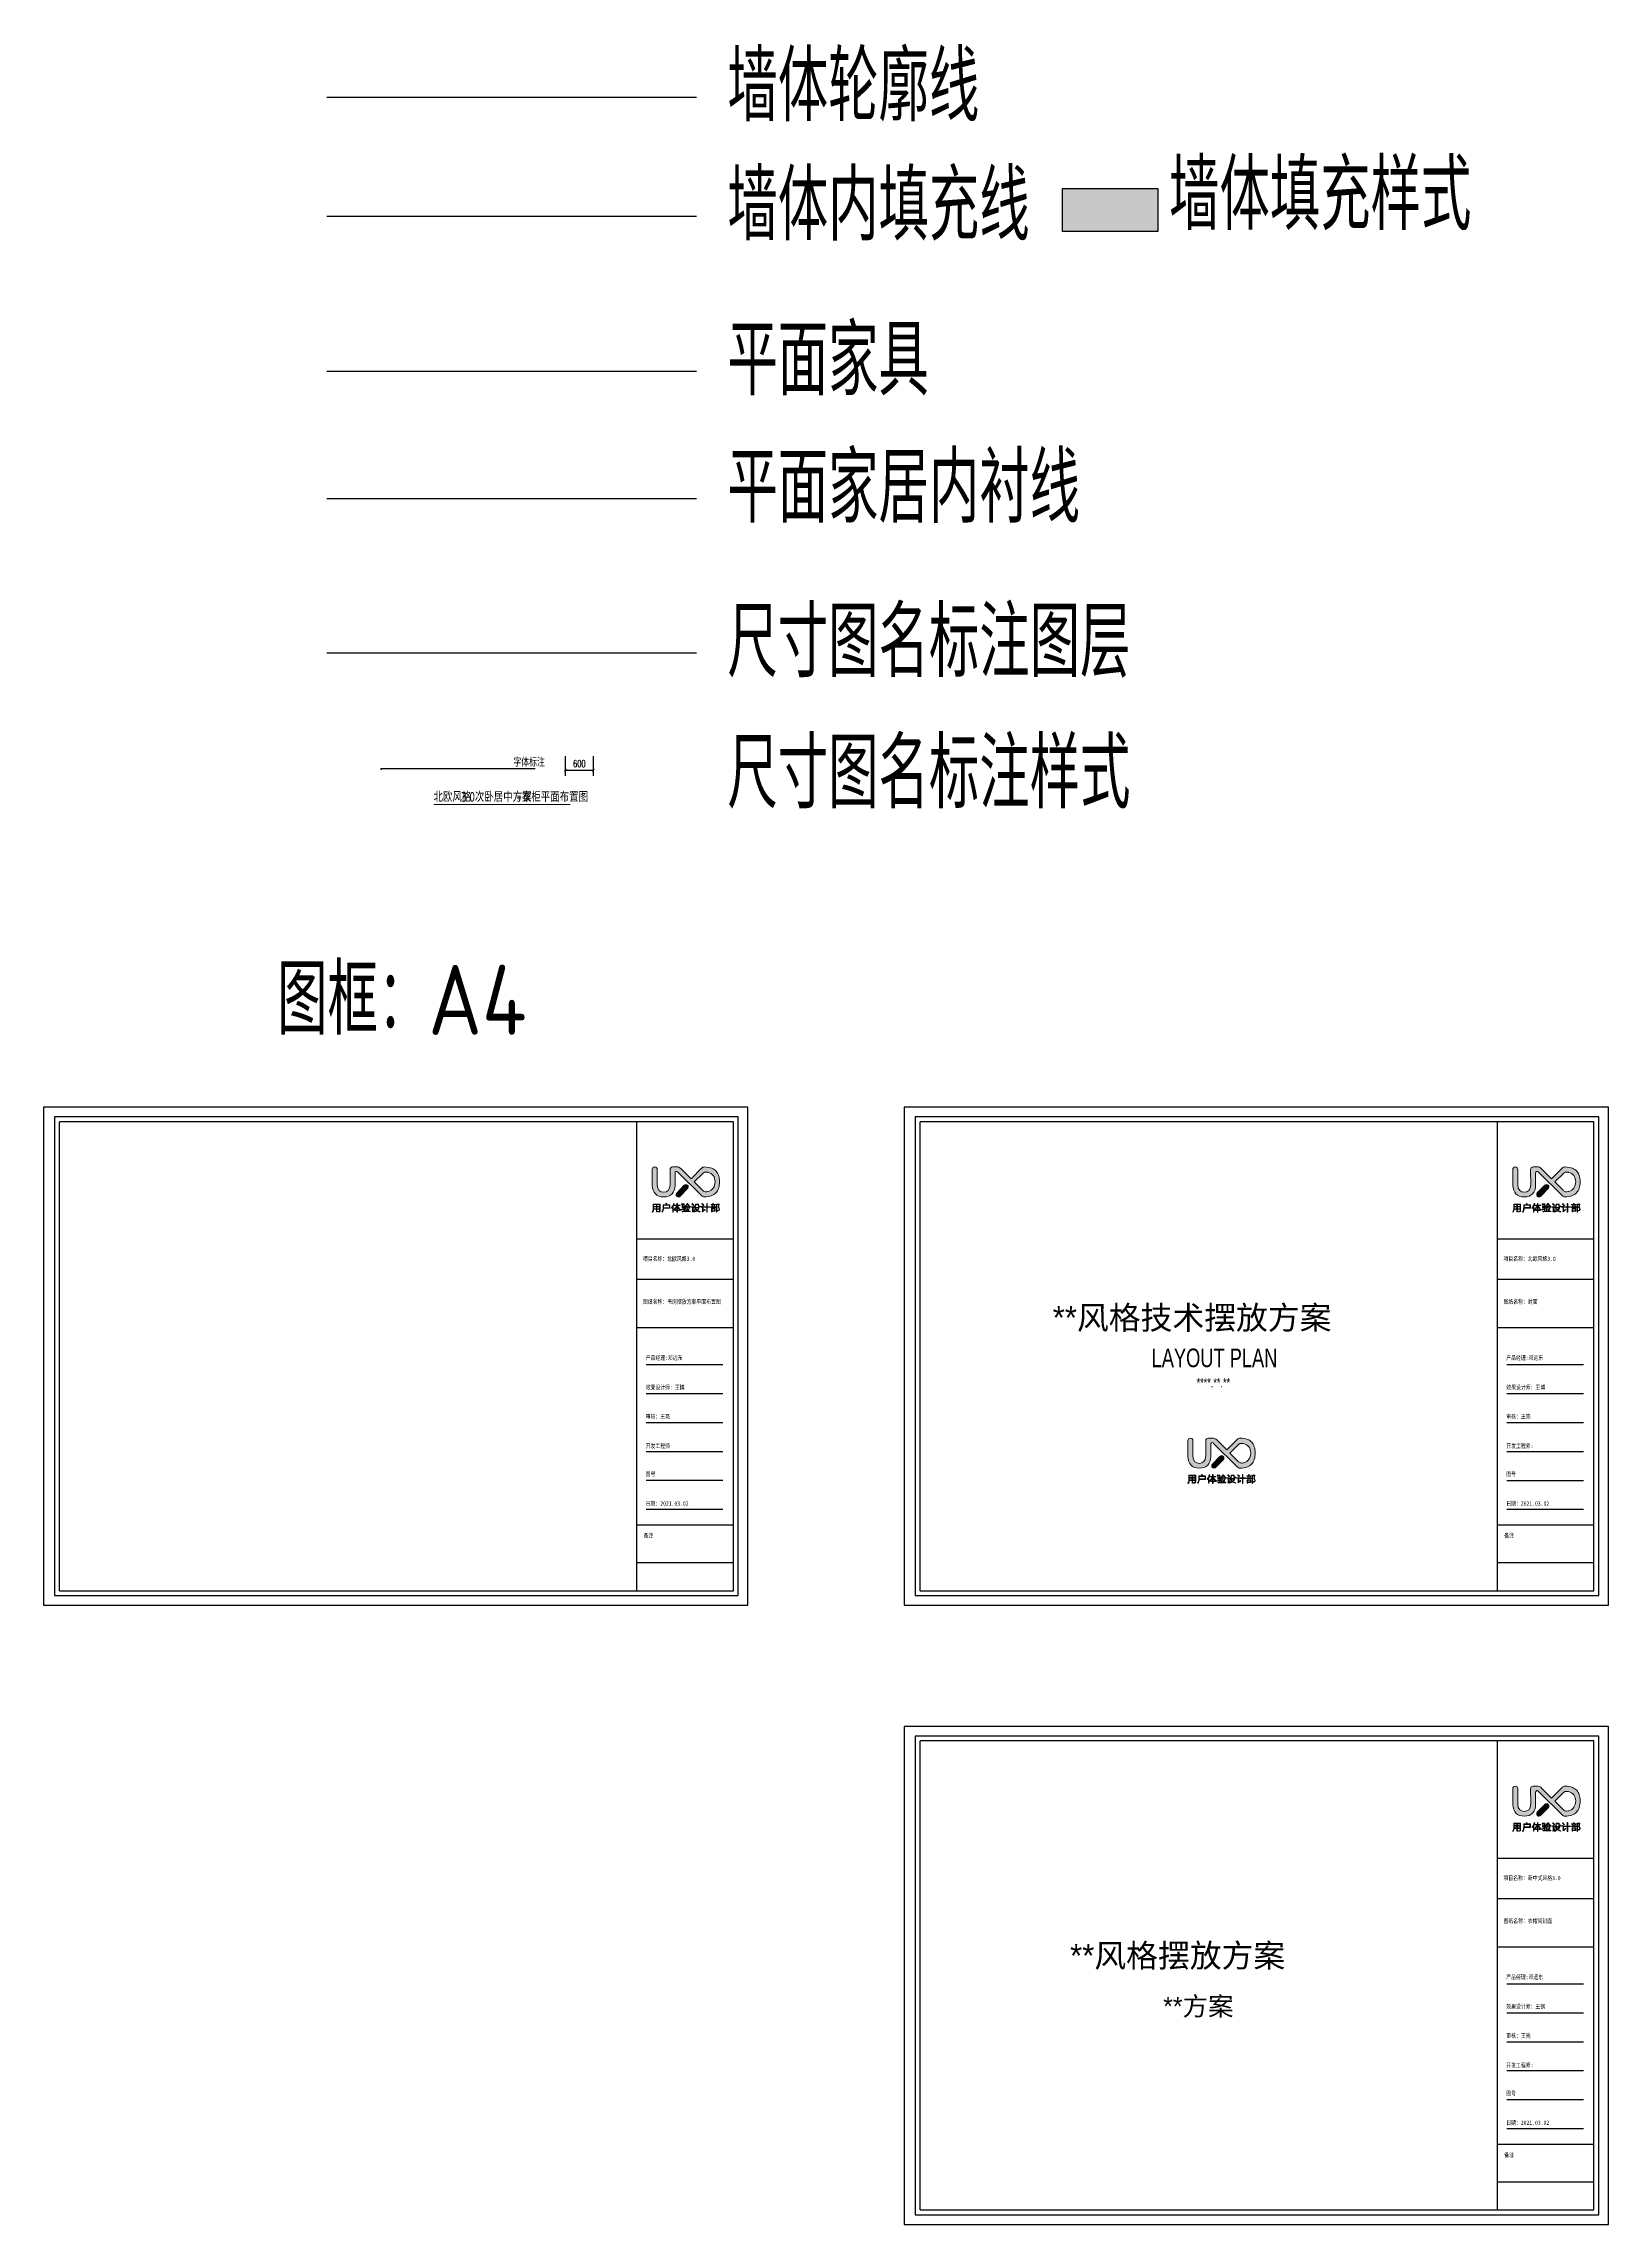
# Model space of a CAD drawing. Extents: x 23971 to 232415, y -48119 to 67869.
# Drawn here: x 23971 to 57519, y 4134 to 50886 of the extents above; entities that cross this region are included whole.
import ezdxf

# ---------------------------------------------------------------- set-up
doc = ezdxf.new("R2010")
doc.units = 0
doc.header["$LTSCALE"] = 1000
doc.header["$MEASUREMENT"] = 0
for name, color, linetype in [('_U+56FE_U+5C42 1', 7, 'Continuous'), ('DIM_SYMB', 3, 'Continuous'), ('PM-家具', 146, 'Continuous'), ('PUB_DIM', 3, 'Continuous'), ('PUB_TEXT', 7, 'Continuous'), ('T-001图框', 4, 'Continuous'), ('WALL', 9, 'Continuous')]:
    doc.layers.add(name, color=color, linetype=linetype)
doc.styles.add('_TCH_DIM', font='SIMPLEX', dxfattribs={"bigfont": 'GBCBIG'})
doc.styles.add('_TCH_DIM_T3', font='SIMPLEX', dxfattribs={"width": 0.705882, "bigfont": 'GBCBIG'})
doc.styles.get("Standard").update_dxf_attribs({"font": 'gbenor.shx', "bigfont": 'gbcbig.shx'})
doc.styles.add('WJ', font='', dxfattribs={"width": 0.8, "height": 135})
doc.styles.add('ZZ', font='')
doc.styles.get('WJ').set_extended_font_data('FangSong_GB2312')
doc.styles.get('ZZ').set_extended_font_data('SimHei')
doc.dimstyles.new('_TCH_ARCH&&50', dxfattribs={"dimtxt": 148.75, "dimasz": 50, "dimexe": 125, "dimexo": 150, "dimgap": 63.125, "dimtad": 1, "dimdec": 0, "dimzin": 0, "dimdsep": 46, "dimtxsty": '_TCH_DIM_T3', "dimblk": 'ARCHTICK', "dimcen": 0.09, "dimclrt": 7, "dimazin": 2, "dimtfac": 1, "dimtdec": 0, "dimtix": 1, "dimtmove": 2, "dimatfit": 3, "dimfxl": 100, "dimtolj": 1, "dimtzin": 0, "dimarcsym": 0})

# ---------------------------------------------------------------- blocks, each defined once
blk = doc.blocks.new('block 2')
at = {"layer": '_U+56FE_U+5C42 1'}
h = blk.add_hatch(color=251, dxfattribs=at)
h.dxf.hatch_style = 2
edge = h.paths.add_edge_path()
edge.add_spline(control_points=[(131.7, -136.8), (131.2, -135.4), (130.5, -134.1), (129.6, -133.1), (128.6, -132.1), (127.5, -131.4), (126.1, -130.8), (124.7, -130.3), (122.2, -129.8), (120.2, -129.8), (120.2, -129.8), (120.2, -129.8), (120.2, -129.8), (120.2, -129.8), (120.2, -129.8), (120.2, -129.8), (120.2, -129.8), (120.1, -129.8), (120.1, -129.8), (120.1, -129.8), (120.1, -129.8), (120.1, -129.8), (119.3, -129.8), (118.5, -130.2), (117.9, -130.7), (117.9, -130.7), (117.9, -130.7), (117.9, -130.7), (117.9, -130.7), (117.8, -130.8), (117.8, -130.8), (117.8, -130.8), (117.8, -130.8), (117.8, -130.8), (117.8, -130.8), (109.2, -139.4), (109.2, -139.4), (109.2, -139.4), (100.8, -131), (100.8, -131), (100.8, -130.9), (100.7, -130.9), (100.7, -130.9), (100.6, -130.8), (100.6, -130.7), (100.5, -130.7), (99.8, -130), (98.9, -129.9), (98.4, -129.8), (98.4, -129.8), (98.3, -129.8), (98.3, -129.8), (98.3, -129.8), (98.3, -129.8), (98.3, -129.8), (98.3, -129.8), (98.3, -129.8), (98.3, -129.8), (98.2, -129.8), (98.2, -129.8), (98.2, -129.8), (98.2, -129.8), (98.2, -129.8), (98.2, -129.8), (98.2, -129.8), (94.2, -129.8), (94.2, -129.8), (94.2, -129.8), (94.2, -129.8), (94.2, -129.8), (94.2, -129.8), (94.2, -129.8), (94.2, -129.8), (93, -129.8), (92.1, -130.7), (92.1, -131.9), (92.1, -131.9), (92.1, -131.9), (92.1, -131.9), (92.1, -132), (92.1, -132), (92.1, -132.1), (92.1, -132.1), (92.2, -144.2), (92.2, -144.2), (92.1, -148.7), (90.1, -150.2), (87, -150.3), (84, -150.2), (81.7, -148.8), (81.7, -144.2), (81.7, -144.2), (81.7, -143.7), (81.7, -143.7), (81.7, -143.7), (81.7, -131.9), (81.7, -131.9), (81.7, -131.9), (81.7, -131.8), (81.7, -131.8), (81.7, -130.7), (80.8, -129.8), (79.7, -129.8), (78.5, -129.8), (77.6, -130.7), (77.6, -131.8), (77.6, -131.8), (77.6, -131.9), (77.6, -131.9), (77.6, -131.9), (77.6, -131.9), (77.6, -131.9), (77.6, -131.9), (77.6, -131.9), (77.6, -131.9), (77.6, -131.9), (77.6, -131.9), (77.6, -131.9), (77.6, -131.9), (77.7, -143.7), (77.7, -143.7), (77.7, -143.7), (77.7, -143.7), (77.7, -143.7), (77.7, -143.7), (77.7, -144.2), (77.7, -144.2), (77.7, -144.4), (77.7, -144.5), (77.7, -144.6), (77.7, -144.6), (77.7, -144.8), (77.7, -144.8), (77.7, -144.8), (77.7, -144.8), (77.7, -144.8), (77.9, -150.7), (81.1, -154.2), (86.9, -154.2), (92.9, -154.2), (96, -150.7), (96.2, -144.8), (96.2, -144.8), (96.2, -144.8), (96.2, -144.8), (96.2, -144.8), (96.2, -144.1), (96.2, -144.1), (96.2, -144.1), (96.2, -143.7), (96.2, -143.7), (96.2, -143.7), (96.2, -134.7), (96.2, -134.7), (96.2, -134.7), (96.2, -134.7), (96.2, -134.7), (96.2, -134.7), (96.2, -134.7), (96.2, -134.7), (96.2, -134.2), (96.5, -133.8), (96.9, -133.5), (96.9, -133.5), (96.9, -133.5), (97, -133.5), (97, -133.5), (97, -133.5), (97, -133.5), (97.1, -133.4), (97.3, -133.4), (97.5, -133.4), (98.1, -133.4), (98.6, -134), (98.6, -134), (98.6, -134), (117.7, -153.1), (117.7, -153.1), (117.7, -153.1), (117.7, -153.1), (117.8, -153.1), (118.3, -153.7), (119.1, -154.1), (120, -154.2), (120, -154.2), (120, -154.2), (120, -154.2), (122, -154.2), (124.3, -153.8), (125.7, -153.3), (127.2, -152.8), (128.4, -151.9), (129.4, -150.9), (130.4, -149.9), (131.2, -148.6), (131.7, -147.1), (132.2, -145.5), (132.4, -143.7), (132.4, -141.6), (132.4, -139.8), (132.2, -138.2), (131.7, -136.8)], knot_values=[0, 0, 0, 0, 1, 1, 1, 2, 2, 2, 3, 3, 3, 4, 4, 4, 5, 5, 5, 6, 6, 6, 7, 7, 7, 8, 8, 8, 9, 9, 9, 10, 10, 10, 11, 11, 11, 12, 12, 12, 13, 13, 13, 14, 14, 14, 15, 15, 15, 16, 16, 16, 17, 17, 17, 18, 18, 18, 19, 19, 19, 20, 20, 20, 21, 21, 21, 22, 22, 22, 23, 23, 23, 24, 24, 24, 25, 25, 25, 26, 26, 26, 27, 27, 27, 28, 28, 28, 29, 29, 29, 30, 30, 30, 31, 31, 31, 32, 32, 32, 33, 33, 33, 34, 34, 34, 35, 35, 35, 36, 36, 36, 37, 37, 37, 38, 38, 38, 39, 39, 39, 40, 40, 40, 41, 41, 41, 42, 42, 42, 43, 43, 43, 44, 44, 44, 45, 45, 45, 46, 46, 46, 47, 47, 47, 48, 48, 48, 49, 49, 49, 50, 50, 50, 51, 51, 51, 52, 52, 52, 53, 53, 53, 54, 54, 54, 55, 55, 55, 56, 56, 56, 57, 57, 57, 58, 58, 58, 59, 59, 59, 60, 60, 60, 61, 61, 61, 62, 62, 62, 63, 63, 63, 64, 64, 64, 65, 65, 65, 66, 66, 66, 67, 67, 67, 67], degree=3, periodic=0)
edge = h.paths.add_edge_path()
edge.add_spline(control_points=[(123.2, -149.8), (122.9, -149.8), (122.4, -149.9), (121.7, -150), (121.7, -150), (121.7, -150), (121.7, -150), (121.6, -150), (121.6, -150), (121.6, -150), (121.6, -150), (121.6, -150), (121.6, -150), (121.5, -150), (121.4, -150), (121.3, -150), (120.4, -150), (119.6, -149.7), (119, -149.1), (119, -149.1), (119, -149.1), (119, -149.1), (119, -149.1), (118.3, -148.4), (118, -148.1), (118, -148.1), (118, -148.1), (118, -148.1), (118, -148.1), (111.9, -142), (111.9, -142), (111.9, -142), (118.9, -135), (118.9, -135), (118.9, -135), (118.9, -135), (118.9, -135), (118.9, -134.9), (119, -134.9), (119, -134.8), (119.1, -134.8), (119.2, -134.7), (119.2, -134.7), (119.3, -134.7), (119.3, -134.6), (119.3, -134.6), (119.4, -134.6), (119.4, -134.5), (119.5, -134.5), (119.5, -134.5), (119.5, -134.5), (119.6, -134.5), (119.6, -134.4), (119.7, -134.4), (119.8, -134.3), (119.8, -134.3), (119.8, -134.3), (119.9, -134.3), (119.9, -134.3), (120, -134.2), (120, -134.2), (120.1, -134.2), (120.1, -134.2), (120.2, -134.2), (120.2, -134.1), (120.3, -134.1), (120.3, -134.1), (120.4, -134.1), (120.4, -134.1), (120.5, -134.1), (120.6, -134.1), (120.6, -134), (120.7, -134), (120.7, -134), (120.8, -134), (120.9, -134), (120.9, -134), (120.9, -134), (121, -134), (121.1, -134), (121.2, -134), (121.3, -134), (121.4, -134), (121.4, -134), (121.5, -134), (121.6, -134), (121.8, -134), (121.9, -134), (121.9, -134), (121.9, -134), (122, -134), (122, -134), (122.1, -134), (122.2, -134), (122.3, -134.1), (122.4, -134.1), (122.5, -134.1), (122.6, -134.1), (122.6, -134.1), (122.6, -134.1), (122.7, -134.1), (122.8, -134.1), (122.9, -134.2), (126.6, -135), (128.8, -137.8), (128.8, -141.9), (128.8, -145.8), (126.7, -148.8), (123.2, -149.8)], knot_values=[0, 0, 0, 0, 1, 1, 1, 2, 2, 2, 3, 3, 3, 4, 4, 4, 5, 5, 5, 6, 6, 6, 7, 7, 7, 8, 8, 8, 9, 9, 9, 10, 10, 10, 11, 11, 11, 12, 12, 12, 13, 13, 13, 14, 14, 14, 15, 15, 15, 16, 16, 16, 17, 17, 17, 18, 18, 18, 19, 19, 19, 20, 20, 20, 21, 21, 21, 22, 22, 22, 23, 23, 23, 24, 24, 24, 25, 25, 25, 26, 26, 26, 27, 27, 27, 28, 28, 28, 29, 29, 29, 30, 30, 30, 31, 31, 31, 32, 32, 32, 33, 33, 33, 34, 34, 34, 35, 35, 35, 36, 36, 36, 36], degree=3, periodic=0)
h = blk.add_hatch(color=251, dxfattribs=at)
h.dxf.hatch_style = 2
edge = h.paths.add_edge_path()
edge.add_spline(control_points=[(118.2, -136), (118.2, -136), (118.2, -136), (118.2, -136), (118.2, -136), (118.2, -136), (118.2, -136), (118.2, -136), (118.2, -136), (118.2, -136)], knot_values=[0, 0, 0, 0, 1, 1, 1, 2, 2, 2, 3, 3, 3, 3], degree=3, periodic=0)
h = blk.add_hatch(color=251, dxfattribs=at)
h.dxf.hatch_style = 2
edge = h.paths.add_edge_path()
edge.add_spline(control_points=[(118.2, -148), (118.2, -148), (118.2, -148), (118.2, -148), (118.2, -148), (118.2, -148), (118.2, -148), (118.2, -148), (118.2, -148), (118.2, -148)], knot_values=[0, 0, 0, 0, 1, 1, 1, 2, 2, 2, 3, 3, 3, 3], degree=3, periodic=0)
at = {"layer": '_U+56FE_U+5C42 1', "lineweight": 0}
for points, knots in [([(131.7, -136.8), (131.2, -135.4), (130.5, -134.1), (129.6, -133.1), (128.6, -132.1), (127.5, -131.4), (126.1, -130.8), (124.7, -130.3), (122.2, -129.8), (120.2, -129.8), (120.2, -129.8), (120.2, -129.8), (120.2, -129.8), (120.2, -129.8), (120.2, -129.8), (120.2, -129.8), (120.2, -129.8), (120.1, -129.8), (120.1, -129.8), (120.1, -129.8), (120.1, -129.8), (120.1, -129.8), (119.3, -129.8), (118.5, -130.2), (117.9, -130.7), (117.9, -130.7), (117.9, -130.7), (117.9, -130.7), (117.9, -130.7), (117.8, -130.8), (117.8, -130.8), (117.8, -130.8), (117.8, -130.8), (117.8, -130.8), (117.8, -130.8), (109.2, -139.4), (109.2, -139.4), (109.2, -139.4), (100.8, -131), (100.8, -131), (100.8, -130.9), (100.7, -130.9), (100.7, -130.9), (100.6, -130.8), (100.6, -130.7), (100.5, -130.7), (99.8, -130), (98.9, -129.9), (98.4, -129.8), (98.4, -129.8), (98.3, -129.8), (98.3, -129.8), (98.3, -129.8), (98.3, -129.8), (98.3, -129.8), (98.3, -129.8), (98.3, -129.8), (98.3, -129.8), (98.2, -129.8), (98.2, -129.8), (98.2, -129.8), (98.2, -129.8), (98.2, -129.8), (98.2, -129.8), (98.2, -129.8), (94.2, -129.8), (94.2, -129.8), (94.2, -129.8), (94.2, -129.8), (94.2, -129.8), (94.2, -129.8), (94.2, -129.8), (94.2, -129.8), (93, -129.8), (92.1, -130.7), (92.1, -131.9), (92.1, -131.9), (92.1, -131.9), (92.1, -131.9), (92.1, -132), (92.1, -132), (92.1, -132.1), (92.1, -132.1), (92.2, -144.2), (92.2, -144.2), (92.1, -148.7), (90.1, -150.2), (87, -150.3), (84, -150.2), (81.7, -148.8), (81.7, -144.2), (81.7, -144.2), (81.7, -143.7), (81.7, -143.7), (81.7, -143.7), (81.7, -131.9), (81.7, -131.9), (81.7, -131.9), (81.7, -131.8), (81.7, -131.8), (81.7, -130.7), (80.8, -129.8), (79.7, -129.8), (78.5, -129.8), (77.6, -130.7), (77.6, -131.8), (77.6, -131.8), (77.6, -131.9), (77.6, -131.9), (77.6, -131.9), (77.6, -131.9), (77.6, -131.9), (77.6, -131.9), (77.6, -131.9), (77.6, -131.9), (77.6, -131.9), (77.6, -131.9), (77.6, -131.9), (77.6, -131.9), (77.7, -143.7), (77.7, -143.7), (77.7, -143.7), (77.7, -143.7), (77.7, -143.7), (77.7, -143.7), (77.7, -144.2), (77.7, -144.2), (77.7, -144.4), (77.7, -144.5), (77.7, -144.6), (77.7, -144.6), (77.7, -144.8), (77.7, -144.8), (77.7, -144.8), (77.7, -144.8), (77.7, -144.8), (77.9, -150.7), (81.1, -154.2), (86.9, -154.2), (92.9, -154.2), (96, -150.7), (96.2, -144.8), (96.2, -144.8), (96.2, -144.8), (96.2, -144.8), (96.2, -144.8), (96.2, -144.1), (96.2, -144.1), (96.2, -144.1), (96.2, -143.7), (96.2, -143.7), (96.2, -143.7), (96.2, -134.7), (96.2, -134.7), (96.2, -134.7), (96.2, -134.7), (96.2, -134.7), (96.2, -134.7), (96.2, -134.7), (96.2, -134.7), (96.2, -134.2), (96.5, -133.8), (96.9, -133.5), (96.9, -133.5), (96.9, -133.5), (97, -133.5), (97, -133.5), (97, -133.5), (97, -133.5), (97.1, -133.4), (97.3, -133.4), (97.5, -133.4), (98.1, -133.4), (98.6, -134), (98.6, -134), (98.6, -134), (117.7, -153.1), (117.7, -153.1), (117.7, -153.1), (117.7, -153.1), (117.8, -153.1), (118.3, -153.7), (119.1, -154.1), (120, -154.2), (120, -154.2), (120, -154.2), (120, -154.2), (122, -154.2), (124.3, -153.8), (125.7, -153.3), (127.2, -152.8), (128.4, -151.9), (129.4, -150.9), (130.4, -149.9), (131.2, -148.6), (131.7, -147.1), (132.2, -145.5), (132.4, -143.7), (132.4, -141.6), (132.4, -139.8), (132.2, -138.2), (131.7, -136.8)], [0, 0, 0, 0, 1, 1, 1, 2, 2, 2, 3, 3, 3, 4, 4, 4, 5, 5, 5, 6, 6, 6, 7, 7, 7, 8, 8, 8, 9, 9, 9, 10, 10, 10, 11, 11, 11, 12, 12, 12, 13, 13, 13, 14, 14, 14, 15, 15, 15, 16, 16, 16, 17, 17, 17, 18, 18, 18, 19, 19, 19, 20, 20, 20, 21, 21, 21, 22, 22, 22, 23, 23, 23, 24, 24, 24, 25, 25, 25, 26, 26, 26, 27, 27, 27, 28, 28, 28, 29, 29, 29, 30, 30, 30, 31, 31, 31, 32, 32, 32, 33, 33, 33, 34, 34, 34, 35, 35, 35, 36, 36, 36, 37, 37, 37, 38, 38, 38, 39, 39, 39, 40, 40, 40, 41, 41, 41, 42, 42, 42, 43, 43, 43, 44, 44, 44, 45, 45, 45, 46, 46, 46, 47, 47, 47, 48, 48, 48, 49, 49, 49, 50, 50, 50, 51, 51, 51, 52, 52, 52, 53, 53, 53, 54, 54, 54, 55, 55, 55, 56, 56, 56, 57, 57, 57, 58, 58, 58, 59, 59, 59, 60, 60, 60, 61, 61, 61, 62, 62, 62, 63, 63, 63, 64, 64, 64, 65, 65, 65, 66, 66, 66, 67, 67, 67, 67]), ([(123.2, -149.8), (122.9, -149.8), (122.4, -149.9), (121.7, -150), (121.7, -150), (121.7, -150), (121.7, -150), (121.6, -150), (121.6, -150), (121.6, -150), (121.6, -150), (121.6, -150), (121.6, -150), (121.5, -150), (121.4, -150), (121.3, -150), (120.4, -150), (119.6, -149.7), (119, -149.1), (119, -149.1), (119, -149.1), (119, -149.1), (119, -149.1), (118.3, -148.4), (118, -148.1), (118, -148.1), (118, -148.1), (118, -148.1), (118, -148.1), (111.9, -142), (111.9, -142), (111.9, -142), (118.9, -135), (118.9, -135), (118.9, -135), (118.9, -135), (118.9, -135), (118.9, -134.9), (119, -134.9), (119, -134.8), (119.1, -134.8), (119.2, -134.7), (119.2, -134.7), (119.3, -134.7), (119.3, -134.6), (119.3, -134.6), (119.4, -134.6), (119.4, -134.5), (119.5, -134.5), (119.5, -134.5), (119.5, -134.5), (119.6, -134.5), (119.6, -134.4), (119.7, -134.4), (119.8, -134.3), (119.8, -134.3), (119.8, -134.3), (119.9, -134.3), (119.9, -134.3), (120, -134.2), (120, -134.2), (120.1, -134.2), (120.1, -134.2), (120.2, -134.2), (120.2, -134.1), (120.3, -134.1), (120.3, -134.1), (120.4, -134.1), (120.4, -134.1), (120.5, -134.1), (120.6, -134.1), (120.6, -134), (120.7, -134), (120.7, -134), (120.8, -134), (120.9, -134), (120.9, -134), (120.9, -134), (121, -134), (121.1, -134), (121.2, -134), (121.3, -134), (121.4, -134), (121.4, -134), (121.5, -134), (121.6, -134), (121.8, -134), (121.9, -134), (121.9, -134), (121.9, -134), (122, -134), (122, -134), (122.1, -134), (122.2, -134), (122.3, -134.1), (122.4, -134.1), (122.5, -134.1), (122.6, -134.1), (122.6, -134.1), (122.6, -134.1), (122.7, -134.1), (122.8, -134.1), (122.9, -134.2), (126.6, -135), (128.8, -137.8), (128.8, -141.9), (128.8, -145.8), (126.7, -148.8), (123.2, -149.8)], [0, 0, 0, 0, 1, 1, 1, 2, 2, 2, 3, 3, 3, 4, 4, 4, 5, 5, 5, 6, 6, 6, 7, 7, 7, 8, 8, 8, 9, 9, 9, 10, 10, 10, 11, 11, 11, 12, 12, 12, 13, 13, 13, 14, 14, 14, 15, 15, 15, 16, 16, 16, 17, 17, 17, 18, 18, 18, 19, 19, 19, 20, 20, 20, 21, 21, 21, 22, 22, 22, 23, 23, 23, 24, 24, 24, 25, 25, 25, 26, 26, 26, 27, 27, 27, 28, 28, 28, 29, 29, 29, 30, 30, 30, 31, 31, 31, 32, 32, 32, 33, 33, 33, 34, 34, 34, 35, 35, 35, 36, 36, 36, 36]), ([(118.2, -136), (118.2, -136), (118.2, -136), (118.2, -136), (118.2, -136), (118.2, -136), (118.2, -136), (118.2, -136), (118.2, -136), (118.2, -136)], [0, 0, 0, 0, 1, 1, 1, 2, 2, 2, 3, 3, 3, 3]), ([(118.2, -148), (118.2, -148), (118.2, -148), (118.2, -148), (118.2, -148), (118.2, -148), (118.2, -148), (118.2, -148), (118.2, -148), (118.2, -148)], [0, 0, 0, 0, 1, 1, 1, 2, 2, 2, 3, 3, 3, 3])]:
    blk.add_open_spline(points, degree=3, knots=knots, dxfattribs=at)
blk = doc.blocks.new('block 3')
at = {"layer": '_U+56FE_U+5C42 1'}
h = blk.add_hatch(color=251, dxfattribs=at)
h.dxf.hatch_style = 2
edge = h.paths.add_edge_path()
edge.add_spline(control_points=[(89.7, -160.5), (89.7, -160.5), (92, -160.5), (92, -160.5), (92, -160.5), (92, -163.3), (92, -163.3), (92, -163.3), (86.9, -163.3), (86.9, -163.3), (86.8, -164.8), (86.6, -165.5), (85.9, -166.6), (85.9, -166.6), (85.5, -166.4), (85.5, -166.4), (86.3, -165.2), (86.5, -164.5), (86.5, -162.5), (86.5, -162.5), (86.5, -160.5), (86.5, -160.5), (86.5, -160.5), (89.3, -160.5), (89.3, -160.5), (89.3, -160.5), (88.7, -159.4), (88.7, -159.4), (88.7, -159.4), (89.1, -159.3), (89.1, -159.3), (89.1, -159.3), (89.7, -160.5), (89.7, -160.5)], knot_values=[0, 0, 0, 0, 1, 1, 1, 2, 2, 2, 3, 3, 3, 4, 4, 4, 5, 5, 5, 6, 6, 6, 7, 7, 7, 8, 8, 8, 9, 9, 9, 10, 10, 10, 11, 11, 11, 11], degree=3, periodic=0)
edge = h.paths.add_edge_path()
edge.add_spline(control_points=[(86.9, -162.9), (86.9, -162.9), (91.6, -162.9), (91.6, -162.9), (91.6, -162.9), (91.6, -160.9), (91.6, -160.9), (91.6, -160.9), (86.9, -160.9), (86.9, -160.9), (86.9, -160.9), (86.9, -162.4), (86.9, -162.4), (86.9, -162.6), (86.9, -162.8), (86.9, -162.9)], knot_values=[0, 0, 0, 0, 1, 1, 1, 2, 2, 2, 3, 3, 3, 4, 4, 4, 5, 5, 5, 5], degree=3, periodic=0)
h = blk.add_hatch(color=251, dxfattribs=at)
h.dxf.hatch_style = 2
edge = h.paths.add_edge_path()
edge.add_spline(control_points=[(94.5, -162.1), (94.2, -162.6), (93.9, -163.1), (93.5, -163.5), (93.5, -163.5), (93.4, -163.1), (93.4, -163.1), (94, -162.2), (94.7, -160.9), (95.1, -159.5), (95.1, -159.5), (95.5, -159.5), (95.5, -159.5), (95.3, -160.2), (95.1, -160.7), (94.8, -161.3), (94.8, -161.3), (94.8, -166.5), (94.8, -166.5), (94.8, -166.5), (94.5, -166.5), (94.5, -166.5), (94.5, -166.5), (94.5, -162.1), (94.5, -162.1)], knot_values=[0, 0, 0, 0, 1, 1, 1, 2, 2, 2, 3, 3, 3, 4, 4, 4, 5, 5, 5, 6, 6, 6, 7, 7, 7, 8, 8, 8, 8], degree=3, periodic=0)
edge = h.paths.add_edge_path()
edge.add_spline(control_points=[(97.7, -165.1), (97.7, -165.1), (96.2, -165.1), (96.2, -165.1), (96.2, -165.1), (96.2, -164.8), (96.2, -164.8), (96.2, -164.8), (97.7, -164.8), (97.7, -164.8), (97.7, -164.8), (97.7, -161.5), (97.7, -161.5), (97.2, -162.8), (96.4, -164), (95.3, -165.1), (95.3, -165.1), (95, -164.8), (95, -164.8), (96.2, -163.7), (96.9, -162.6), (97.5, -161.2), (97.5, -161.2), (95.5, -161.2), (95.5, -161.2), (95.5, -161.2), (95.5, -160.9), (95.5, -160.9), (95.5, -160.9), (97.7, -160.9), (97.7, -160.9), (97.7, -160.9), (97.7, -159.4), (97.7, -159.4), (97.7, -159.4), (98.1, -159.4), (98.1, -159.4), (98.1, -159.4), (98.1, -160.9), (98.1, -160.9), (98.1, -160.9), (100.5, -160.9), (100.5, -160.9), (100.5, -160.9), (100.5, -161.2), (100.5, -161.2), (100.5, -161.2), (98.3, -161.2), (98.3, -161.2), (98.8, -162.6), (99.7, -163.8), (100.8, -164.8), (100.8, -164.8), (100.5, -165.1), (100.5, -165.1), (99.4, -164.1), (98.6, -162.8), (98.1, -161.4), (98.1, -161.4), (98.1, -164.8), (98.1, -164.8), (98.1, -164.8), (99.5, -164.8), (99.5, -164.8), (99.5, -164.8), (99.5, -165.1), (99.5, -165.1), (99.5, -165.1), (98.1, -165.1), (98.1, -165.1), (98.1, -165.1), (98.1, -166.6), (98.1, -166.6), (98.1, -166.6), (97.7, -166.6), (97.7, -166.6), (97.7, -166.6), (97.7, -165.1), (97.7, -165.1)], knot_values=[0, 0, 0, 0, 1, 1, 1, 2, 2, 2, 3, 3, 3, 4, 4, 4, 5, 5, 5, 6, 6, 6, 7, 7, 7, 8, 8, 8, 9, 9, 9, 10, 10, 10, 11, 11, 11, 12, 12, 12, 13, 13, 13, 14, 14, 14, 15, 15, 15, 16, 16, 16, 17, 17, 17, 18, 18, 18, 19, 19, 19, 20, 20, 20, 21, 21, 21, 22, 22, 22, 23, 23, 23, 24, 24, 24, 25, 25, 25, 26, 26, 26, 26], degree=3, periodic=0)
h = blk.add_hatch(color=251, dxfattribs=at)
h.dxf.hatch_style = 2
edge = h.paths.add_edge_path()
edge.add_spline(control_points=[(101.3, -164.8), (101.3, -164.8), (101.3, -164.5), (101.3, -164.5), (101.6, -164.5), (103, -164.2), (103.2, -164.2), (103.2, -164.2), (103.2, -164.5), (103.2, -164.5), (103.1, -164.5), (101.6, -164.8), (101.3, -164.8)], knot_values=[0, 0, 0, 0, 1, 1, 1, 2, 2, 2, 3, 3, 3, 4, 4, 4, 4], degree=3, periodic=0)
edge = h.paths.add_edge_path()
edge.add_spline(control_points=[(102.7, -165.9), (103.3, -165.9), (103.4, -165.8), (103.4, -165.3), (103.4, -165.3), (103.5, -163.2), (103.5, -163.2), (103.5, -163.2), (101.9, -163.2), (101.9, -163.2), (101.9, -163.2), (102, -160.7), (102, -160.7), (102, -160.7), (102.3, -160.7), (102.3, -160.7), (102.3, -160.7), (102.2, -162.9), (102.2, -162.9), (102.2, -162.9), (103.2, -162.9), (103.2, -162.9), (103.2, -162.9), (103.4, -160.2), (103.4, -160.2), (103.4, -160.2), (101.5, -160.2), (101.5, -160.2), (101.5, -160.2), (101.5, -159.9), (101.5, -159.9), (101.5, -159.9), (103.7, -159.9), (103.7, -159.9), (103.7, -159.9), (103.5, -162.9), (103.5, -162.9), (103.5, -162.9), (103.9, -162.9), (103.9, -162.9), (103.8, -163.5), (103.8, -164.7), (103.8, -165.4), (103.7, -166.1), (103.5, -166.2), (102.8, -166.2), (102.8, -166.2), (102, -166.2), (102, -166.2), (102, -166.2), (102, -165.9), (102, -165.9), (102, -165.9), (102.7, -165.9), (102.7, -165.9)], knot_values=[0, 0, 0, 0, 1, 1, 1, 2, 2, 2, 3, 3, 3, 4, 4, 4, 5, 5, 5, 6, 6, 6, 7, 7, 7, 8, 8, 8, 9, 9, 9, 10, 10, 10, 11, 11, 11, 12, 12, 12, 13, 13, 13, 14, 14, 14, 15, 15, 15, 16, 16, 16, 17, 17, 17, 18, 18, 18, 18], degree=3, periodic=0)
edge = h.paths.add_edge_path()
edge.add_spline(control_points=[(106.3, -159.9), (105.7, -160.9), (105, -161.7), (104, -162.4), (104, -162.4), (103.8, -162.2), (103.8, -162.2), (104.8, -161.4), (105.6, -160.5), (106.1, -159.5), (106.1, -159.5), (106.5, -159.5), (106.5, -159.5), (107, -160.6), (107.7, -161.4), (108.7, -162.2), (108.7, -162.2), (108.5, -162.4), (108.5, -162.4), (107.5, -161.7), (106.8, -160.9), (106.3, -159.9)], knot_values=[0, 0, 0, 0, 1, 1, 1, 2, 2, 2, 3, 3, 3, 4, 4, 4, 5, 5, 5, 6, 6, 6, 7, 7, 7, 7], degree=3, periodic=0)
edge = h.paths.add_edge_path()
edge.add_spline(control_points=[(107, -165.7), (107, -165.7), (108.5, -165.7), (108.5, -165.7), (108.5, -165.7), (108.5, -166.1), (108.5, -166.1), (108.5, -166.1), (104, -166.1), (104, -166.1), (104, -166.1), (104, -165.7), (104, -165.7), (104, -165.7), (106.7, -165.7), (106.7, -165.7), (107, -164.9), (107.4, -163.7), (107.7, -162.9), (107.7, -162.9), (108, -163), (108, -163), (107.7, -163.7), (107.3, -164.9), (107, -165.7)], knot_values=[0, 0, 0, 0, 1, 1, 1, 2, 2, 2, 3, 3, 3, 4, 4, 4, 5, 5, 5, 6, 6, 6, 7, 7, 7, 8, 8, 8, 8], degree=3, periodic=0)
edge = h.paths.add_edge_path()
edge.add_spline(control_points=[(104.5, -162.9), (104.5, -162.9), (104.8, -162.9), (104.8, -162.9), (104.9, -163.4), (105.3, -164.5), (105.4, -165.1), (105.4, -165.1), (105.1, -165.2), (105.1, -165.2), (105, -164.6), (104.6, -163.5), (104.5, -162.9)], knot_values=[0, 0, 0, 0, 1, 1, 1, 2, 2, 2, 3, 3, 3, 4, 4, 4, 4], degree=3, periodic=0)
h.paths.add_polyline_path([(104.8, -162.4), (104.8, -162), (107.8, -162), (107.8, -162.4)])
edge = h.paths.add_edge_path()
edge.add_spline(control_points=[(105.8, -162.9), (105.8, -162.9), (106.1, -162.8), (106.1, -162.8), (106.2, -163.3), (106.5, -164.3), (106.6, -164.8), (106.6, -164.8), (106.3, -164.9), (106.3, -164.9), (106.2, -164.4), (105.9, -163.4), (105.8, -162.9)], knot_values=[0, 0, 0, 0, 1, 1, 1, 2, 2, 2, 3, 3, 3, 4, 4, 4, 4], degree=3, periodic=0)
h = blk.add_hatch(color=251, dxfattribs=at)
h.dxf.hatch_style = 2
edge = h.paths.add_edge_path()
edge.add_spline(control_points=[(110.5, -166.3), (110.5, -166.3), (110.2, -166), (110.2, -166), (110.5, -165.8), (110.5, -165.7), (110.5, -165.5), (110.5, -165.5), (110.5, -162.4), (110.5, -162.4), (110.5, -162.4), (109.3, -162.4), (109.3, -162.4), (109.3, -162.4), (109.3, -162.1), (109.3, -162.1), (109.3, -162.1), (110.9, -162.1), (110.9, -162.1), (110.9, -162.1), (110.9, -165.5), (110.9, -165.5), (110.9, -165.5), (112.1, -164.6), (112.1, -164.6), (112.1, -164.6), (112.2, -164.9), (112.2, -164.9), (112.1, -165), (111.2, -165.7), (110.5, -166.3)], knot_values=[0, 0, 0, 0, 1, 1, 1, 2, 2, 2, 3, 3, 3, 4, 4, 4, 5, 5, 5, 6, 6, 6, 7, 7, 7, 8, 8, 8, 9, 9, 9, 10, 10, 10, 10], degree=3, periodic=0)
edge = h.paths.add_edge_path()
edge.add_spline(control_points=[(110, -159.8), (110, -159.8), (110.3, -159.6), (110.3, -159.6), (110.7, -159.9), (111.3, -160.6), (111.6, -161), (111.6, -161), (111.2, -161.3), (111.2, -161.3), (111, -160.9), (110.3, -160.2), (110, -159.8)], knot_values=[0, 0, 0, 0, 1, 1, 1, 2, 2, 2, 3, 3, 3, 4, 4, 4, 4], degree=3, periodic=0)
edge = h.paths.add_edge_path()
edge.add_spline(control_points=[(115.8, -162.7), (115.8, -162.7), (115.8, -163.1), (115.8, -163.1), (115.5, -163.8), (115.1, -164.5), (114.4, -165.1), (115, -165.5), (115.7, -165.8), (116.6, -166.1), (116.6, -166.1), (116.4, -166.5), (116.4, -166.5), (115.5, -166.1), (114.7, -165.8), (114.1, -165.3), (113.4, -165.8), (112.7, -166.2), (111.6, -166.5), (111.6, -166.5), (111.4, -166.2), (111.4, -166.2), (112.4, -165.8), (113.2, -165.5), (113.8, -165.1), (113.1, -164.5), (112.7, -163.9), (112.4, -163.2), (112.4, -163.2), (112.6, -163.1), (112.6, -163.1), (112.6, -163.1), (111.9, -163.1), (111.9, -163.1), (111.9, -163.1), (111.9, -162.7), (111.9, -162.7), (111.9, -162.7), (115.8, -162.7), (115.8, -162.7)], knot_values=[0, 0, 0, 0, 1, 1, 1, 2, 2, 2, 3, 3, 3, 4, 4, 4, 5, 5, 5, 6, 6, 6, 7, 7, 7, 8, 8, 8, 9, 9, 9, 10, 10, 10, 11, 11, 11, 12, 12, 12, 13, 13, 13, 13], degree=3, periodic=0)
edge = h.paths.add_edge_path()
edge.add_spline(control_points=[(115.7, -162), (115.2, -162), (115, -161.9), (115, -161.4), (115, -161.4), (115, -160.3), (115, -160.3), (115, -160.3), (113.2, -160.3), (113.2, -160.3), (113.2, -160.3), (113.2, -160.8), (113.2, -160.8), (113.2, -161.4), (112.9, -162), (112.1, -162.4), (112.1, -162.4), (111.8, -162.2), (111.8, -162.2), (112.6, -161.7), (112.8, -161.3), (112.8, -160.7), (112.8, -160.7), (112.8, -160), (112.8, -160), (112.8, -160), (115.3, -160), (115.3, -160), (115.3, -160), (115.3, -161.2), (115.3, -161.2), (115.3, -161.6), (115.5, -161.6), (115.8, -161.6), (115.8, -161.6), (116.6, -161.6), (116.6, -161.6), (116.6, -161.6), (116.5, -162), (116.5, -162), (116.5, -162), (115.7, -162), (115.7, -162)], knot_values=[0, 0, 0, 0, 1, 1, 1, 2, 2, 2, 3, 3, 3, 4, 4, 4, 5, 5, 5, 6, 6, 6, 7, 7, 7, 8, 8, 8, 9, 9, 9, 10, 10, 10, 11, 11, 11, 12, 12, 12, 13, 13, 13, 14, 14, 14, 14], degree=3, periodic=0)
edge = h.paths.add_edge_path()
edge.add_spline(control_points=[(114.1, -164.8), (114.7, -164.3), (115.2, -163.7), (115.4, -163.1), (115.4, -163.1), (112.7, -163.1), (112.7, -163.1), (113, -163.8), (113.5, -164.3), (114.1, -164.8)], knot_values=[0, 0, 0, 0, 1, 1, 1, 2, 2, 2, 3, 3, 3, 3], degree=3, periodic=0)
h = blk.add_hatch(color=251, dxfattribs=at)
h.dxf.hatch_style = 2
edge = h.paths.add_edge_path()
edge.add_spline(control_points=[(118.5, -166.2), (118.5, -166.2), (118.3, -166), (118.3, -166), (118.6, -165.8), (118.6, -165.7), (118.6, -165.5), (118.6, -165.5), (118.6, -162.4), (118.6, -162.4), (118.6, -162.4), (117.3, -162.4), (117.3, -162.4), (117.3, -162.4), (117.3, -162), (117.3, -162), (117.3, -162), (119, -162), (119, -162), (119, -162), (119, -165.4), (119, -165.4), (119, -165.4), (120.5, -164.3), (120.5, -164.3), (120.5, -164.3), (120.7, -164.6), (120.7, -164.6), (120.4, -164.8), (119.3, -165.6), (118.5, -166.2)], knot_values=[0, 0, 0, 0, 1, 1, 1, 2, 2, 2, 3, 3, 3, 4, 4, 4, 5, 5, 5, 6, 6, 6, 7, 7, 7, 8, 8, 8, 9, 9, 9, 10, 10, 10, 10], degree=3, periodic=0)
edge = h.paths.add_edge_path()
edge.add_spline(control_points=[(118.1, -159.7), (118.1, -159.7), (118.4, -159.5), (118.4, -159.5), (118.7, -159.9), (119.3, -160.7), (119.6, -161.1), (119.6, -161.1), (119.3, -161.3), (119.3, -161.3), (119, -160.9), (118.4, -160.1), (118.1, -159.7)], knot_values=[0, 0, 0, 0, 1, 1, 1, 2, 2, 2, 3, 3, 3, 4, 4, 4, 4], degree=3, periodic=0)
h.paths.add_polyline_path([(122, -162.6), (119.8, -162.6), (119.8, -162.2), (122, -162.2), (122, -159.4), (122.4, -159.4), (122.4, -162.2), (124.6, -162.2), (124.6, -162.6), (122.4, -162.6), (122.4, -166.6), (122, -166.6)])
h = blk.add_hatch(color=251, dxfattribs=at)
h.dxf.hatch_style = 2
edge = h.paths.add_edge_path()
edge.add_spline(control_points=[(128.1, -162.3), (128.1, -162.3), (129.5, -162.3), (129.5, -162.3), (129.5, -162.3), (129.5, -162.7), (129.5, -162.7), (129.5, -162.7), (125.3, -162.7), (125.3, -162.7), (125.3, -162.7), (125.3, -162.3), (125.3, -162.3), (125.3, -162.3), (127.7, -162.3), (127.7, -162.3), (127.9, -161.9), (128.2, -161.4), (128.3, -161), (128.3, -161), (128.6, -161.1), (128.6, -161.1), (128.5, -161.5), (128.3, -161.9), (128.1, -162.3)], knot_values=[0, 0, 0, 0, 1, 1, 1, 2, 2, 2, 3, 3, 3, 4, 4, 4, 5, 5, 5, 6, 6, 6, 7, 7, 7, 8, 8, 8, 8], degree=3, periodic=0)
h.paths.add_polyline_path([(125.5, -160.7), (125.5, -160.4), (129.2, -160.4), (129.2, -160.7)])
h.paths.add_polyline_path([(126, -163.6), (128.8, -163.6), (128.8, -165.8), (126.3, -165.8), (126.3, -166.4), (126, -166.4)])
edge = h.paths.add_edge_path()
edge.add_spline(control_points=[(126.1, -161.1), (126.1, -161.1), (126.4, -161), (126.4, -161), (126.6, -161.3), (126.8, -161.7), (127, -162), (127, -162), (126.7, -162.2), (126.7, -162.2), (126.5, -161.8), (126.3, -161.5), (126.1, -161.1)], knot_values=[0, 0, 0, 0, 1, 1, 1, 2, 2, 2, 3, 3, 3, 4, 4, 4, 4], degree=3, periodic=0)
h.paths.add_polyline_path([(126.3, -165.5), (128.4, -165.5), (128.4, -163.9), (126.3, -163.9)])
edge = h.paths.add_edge_path()
edge.add_spline(control_points=[(126.9, -159.5), (126.9, -159.5), (127.3, -159.3), (127.3, -159.3), (127.5, -159.6), (127.6, -159.9), (127.8, -160.2), (127.8, -160.2), (127.4, -160.4), (127.4, -160.4), (127.3, -160.1), (127.1, -159.8), (126.9, -159.5)], knot_values=[0, 0, 0, 0, 1, 1, 1, 2, 2, 2, 3, 3, 3, 4, 4, 4, 4], degree=3, periodic=0)
edge = h.paths.add_edge_path()
edge.add_spline(control_points=[(129.9, -160), (129.9, -160), (132.2, -160), (132.2, -160), (132.2, -160), (132.2, -160.4), (132.2, -160.4), (132.2, -160.4), (131.6, -162.5), (131.6, -162.5), (132.2, -163.2), (132.4, -163.7), (132.4, -164.3), (132.4, -165.1), (132, -165.5), (131.2, -165.5), (131.2, -165.5), (130.7, -165.5), (130.7, -165.5), (130.7, -165.5), (130.6, -165.1), (130.6, -165.1), (130.6, -165.1), (131.1, -165.1), (131.1, -165.1), (131.7, -165.1), (132, -164.9), (132, -164.3), (132, -163.7), (131.8, -163.2), (131.2, -162.6), (131.2, -162.6), (131.9, -160.4), (131.9, -160.4), (131.9, -160.4), (130.3, -160.4), (130.3, -160.4), (130.3, -160.4), (130.3, -166.6), (130.3, -166.6), (130.3, -166.6), (129.9, -166.6), (129.9, -166.6), (129.9, -166.6), (129.9, -160), (129.9, -160)], knot_values=[0, 0, 0, 0, 1, 1, 1, 2, 2, 2, 3, 3, 3, 4, 4, 4, 5, 5, 5, 6, 6, 6, 7, 7, 7, 8, 8, 8, 9, 9, 9, 10, 10, 10, 11, 11, 11, 12, 12, 12, 13, 13, 13, 14, 14, 14, 15, 15, 15, 15], degree=3, periodic=0)
h = blk.add_hatch(color=251, dxfattribs=at)
h.dxf.hatch_style = 2
edge = h.paths.add_edge_path()
edge.add_spline(control_points=[(83, -166), (83.5, -166), (83.6, -165.8), (83.6, -165.4), (83.6, -165.4), (83.6, -164.2), (83.6, -164.2), (83.6, -164.2), (81.4, -164.2), (81.4, -164.2), (81.4, -164.2), (81.4, -166.4), (81.4, -166.4), (81.4, -166.4), (81, -166.4), (81, -166.4), (81, -166.4), (81, -164.2), (81, -164.2), (81, -164.2), (78.8, -164.2), (78.8, -164.2), (78.7, -165.1), (78.5, -165.8), (77.9, -166.6), (77.9, -166.6), (77.6, -166.4), (77.6, -166.4), (78.3, -165.3), (78.4, -164.8), (78.4, -163.1), (78.4, -163.1), (78.4, -160), (78.4, -160), (78.4, -160), (84, -160), (84, -160), (84, -160), (84, -165.5), (84, -165.5), (84, -166.2), (83.8, -166.3), (83.1, -166.3), (83.1, -166.3), (82.2, -166.3), (82.2, -166.3), (82.2, -166.3), (82.2, -166), (82.2, -166), (82.2, -166), (83, -166), (83, -166)], knot_values=[0, 0, 0, 0, 1, 1, 1, 2, 2, 2, 3, 3, 3, 4, 4, 4, 5, 5, 5, 6, 6, 6, 7, 7, 7, 8, 8, 8, 9, 9, 9, 10, 10, 10, 11, 11, 11, 12, 12, 12, 13, 13, 13, 14, 14, 14, 15, 15, 15, 16, 16, 16, 17, 17, 17, 17], degree=3, periodic=0)
edge = h.paths.add_edge_path()
edge.add_spline(control_points=[(78.8, -163.8), (78.8, -163.8), (81, -163.8), (81, -163.8), (81, -163.8), (81, -162.3), (81, -162.3), (81, -162.3), (78.8, -162.3), (78.8, -162.3), (78.8, -162.3), (78.8, -163.2), (78.8, -163.2), (78.8, -163.4), (78.8, -163.6), (78.8, -163.8)], knot_values=[0, 0, 0, 0, 1, 1, 1, 2, 2, 2, 3, 3, 3, 4, 4, 4, 5, 5, 5, 5], degree=3, periodic=0)
h.paths.add_polyline_path([(78.8, -161.9), (81, -161.9), (81, -160.4), (78.8, -160.4)])
h.paths.add_polyline_path([(81.4, -160.4), (81.4, -161.9), (83.6, -161.9), (83.6, -160.4)])
h.paths.add_polyline_path([(81.4, -163.8), (83.6, -163.8), (83.6, -162.3), (81.4, -162.3)])
at = {"layer": '_U+56FE_U+5C42 1', "lineweight": 0}
for points in [[(122, -162.6), (119.8, -162.6), (119.8, -162.2), (122, -162.2), (122, -159.4), (122.4, -159.4), (122.4, -162.2), (124.6, -162.2), (124.6, -162.6), (122.4, -162.6), (122.4, -166.6), (122, -166.6), (122, -162.6)], [(78.8, -161.9), (81, -161.9), (81, -160.4), (78.8, -160.4), (78.8, -161.9)], [(81.4, -160.4), (81.4, -161.9), (83.6, -161.9), (83.6, -160.4), (81.4, -160.4)], [(81.4, -163.8), (83.6, -163.8), (83.6, -162.3), (81.4, -162.3), (81.4, -163.8)], [(104.8, -162.4), (104.8, -162), (107.8, -162), (107.8, -162.4), (104.8, -162.4)], [(125.5, -160.7), (125.5, -160.4), (129.2, -160.4), (129.2, -160.7), (125.5, -160.7)], [(126, -163.6), (128.8, -163.6), (128.8, -165.8), (126.3, -165.8), (126.3, -166.4), (126, -166.4), (126, -163.6)], [(126.3, -165.5), (128.4, -165.5), (128.4, -163.9), (126.3, -163.9), (126.3, -165.5)]]:
    blk.add_lwpolyline(points, dxfattribs=at)
for points, knots in [([(89.7, -160.5), (89.7, -160.5), (92, -160.5), (92, -160.5), (92, -160.5), (92, -163.3), (92, -163.3), (92, -163.3), (86.9, -163.3), (86.9, -163.3), (86.8, -164.8), (86.6, -165.5), (85.9, -166.6), (85.9, -166.6), (85.5, -166.4), (85.5, -166.4), (86.3, -165.2), (86.5, -164.5), (86.5, -162.5), (86.5, -162.5), (86.5, -160.5), (86.5, -160.5), (86.5, -160.5), (89.3, -160.5), (89.3, -160.5), (89.3, -160.5), (88.7, -159.4), (88.7, -159.4), (88.7, -159.4), (89.1, -159.3), (89.1, -159.3), (89.1, -159.3), (89.7, -160.5), (89.7, -160.5)], [0, 0, 0, 0, 1, 1, 1, 2, 2, 2, 3, 3, 3, 4, 4, 4, 5, 5, 5, 6, 6, 6, 7, 7, 7, 8, 8, 8, 9, 9, 9, 10, 10, 10, 11, 11, 11, 11]), ([(94.5, -162.1), (94.2, -162.6), (93.9, -163.1), (93.5, -163.5), (93.5, -163.5), (93.4, -163.1), (93.4, -163.1), (94, -162.2), (94.7, -160.9), (95.1, -159.5), (95.1, -159.5), (95.5, -159.5), (95.5, -159.5), (95.3, -160.2), (95.1, -160.7), (94.8, -161.3), (94.8, -161.3), (94.8, -166.5), (94.8, -166.5), (94.8, -166.5), (94.5, -166.5), (94.5, -166.5), (94.5, -166.5), (94.5, -162.1), (94.5, -162.1)], [0, 0, 0, 0, 1, 1, 1, 2, 2, 2, 3, 3, 3, 4, 4, 4, 5, 5, 5, 6, 6, 6, 7, 7, 7, 8, 8, 8, 8]), ([(97.7, -165.1), (97.7, -165.1), (96.2, -165.1), (96.2, -165.1), (96.2, -165.1), (96.2, -164.8), (96.2, -164.8), (96.2, -164.8), (97.7, -164.8), (97.7, -164.8), (97.7, -164.8), (97.7, -161.5), (97.7, -161.5), (97.2, -162.8), (96.4, -164), (95.3, -165.1), (95.3, -165.1), (95, -164.8), (95, -164.8), (96.2, -163.7), (96.9, -162.6), (97.5, -161.2), (97.5, -161.2), (95.5, -161.2), (95.5, -161.2), (95.5, -161.2), (95.5, -160.9), (95.5, -160.9), (95.5, -160.9), (97.7, -160.9), (97.7, -160.9), (97.7, -160.9), (97.7, -159.4), (97.7, -159.4), (97.7, -159.4), (98.1, -159.4), (98.1, -159.4), (98.1, -159.4), (98.1, -160.9), (98.1, -160.9), (98.1, -160.9), (100.5, -160.9), (100.5, -160.9), (100.5, -160.9), (100.5, -161.2), (100.5, -161.2), (100.5, -161.2), (98.3, -161.2), (98.3, -161.2), (98.8, -162.6), (99.7, -163.8), (100.8, -164.8), (100.8, -164.8), (100.5, -165.1), (100.5, -165.1), (99.4, -164.1), (98.6, -162.8), (98.1, -161.4), (98.1, -161.4), (98.1, -164.8), (98.1, -164.8), (98.1, -164.8), (99.5, -164.8), (99.5, -164.8), (99.5, -164.8), (99.5, -165.1), (99.5, -165.1), (99.5, -165.1), (98.1, -165.1), (98.1, -165.1), (98.1, -165.1), (98.1, -166.6), (98.1, -166.6), (98.1, -166.6), (97.7, -166.6), (97.7, -166.6), (97.7, -166.6), (97.7, -165.1), (97.7, -165.1)], [0, 0, 0, 0, 1, 1, 1, 2, 2, 2, 3, 3, 3, 4, 4, 4, 5, 5, 5, 6, 6, 6, 7, 7, 7, 8, 8, 8, 9, 9, 9, 10, 10, 10, 11, 11, 11, 12, 12, 12, 13, 13, 13, 14, 14, 14, 15, 15, 15, 16, 16, 16, 17, 17, 17, 18, 18, 18, 19, 19, 19, 20, 20, 20, 21, 21, 21, 22, 22, 22, 23, 23, 23, 24, 24, 24, 25, 25, 25, 26, 26, 26, 26]), ([(106.3, -159.9), (105.7, -160.9), (105, -161.7), (104, -162.4), (104, -162.4), (103.8, -162.2), (103.8, -162.2), (104.8, -161.4), (105.6, -160.5), (106.1, -159.5), (106.1, -159.5), (106.5, -159.5), (106.5, -159.5), (107, -160.6), (107.7, -161.4), (108.7, -162.2), (108.7, -162.2), (108.5, -162.4), (108.5, -162.4), (107.5, -161.7), (106.8, -160.9), (106.3, -159.9)], [0, 0, 0, 0, 1, 1, 1, 2, 2, 2, 3, 3, 3, 4, 4, 4, 5, 5, 5, 6, 6, 6, 7, 7, 7, 7]), ([(110, -159.8), (110, -159.8), (110.3, -159.6), (110.3, -159.6), (110.7, -159.9), (111.3, -160.6), (111.6, -161), (111.6, -161), (111.2, -161.3), (111.2, -161.3), (111, -160.9), (110.3, -160.2), (110, -159.8)], [0, 0, 0, 0, 1, 1, 1, 2, 2, 2, 3, 3, 3, 4, 4, 4, 4]), ([(118.1, -159.7), (118.1, -159.7), (118.4, -159.5), (118.4, -159.5), (118.7, -159.9), (119.3, -160.7), (119.6, -161.1), (119.6, -161.1), (119.3, -161.3), (119.3, -161.3), (119, -160.9), (118.4, -160.1), (118.1, -159.7)], [0, 0, 0, 0, 1, 1, 1, 2, 2, 2, 3, 3, 3, 4, 4, 4, 4]), ([(126.9, -159.5), (126.9, -159.5), (127.3, -159.3), (127.3, -159.3), (127.5, -159.6), (127.6, -159.9), (127.8, -160.2), (127.8, -160.2), (127.4, -160.4), (127.4, -160.4), (127.3, -160.1), (127.1, -159.8), (126.9, -159.5)], [0, 0, 0, 0, 1, 1, 1, 2, 2, 2, 3, 3, 3, 4, 4, 4, 4]), ([(83, -166), (83.5, -166), (83.6, -165.8), (83.6, -165.4), (83.6, -165.4), (83.6, -164.2), (83.6, -164.2), (83.6, -164.2), (81.4, -164.2), (81.4, -164.2), (81.4, -164.2), (81.4, -166.4), (81.4, -166.4), (81.4, -166.4), (81, -166.4), (81, -166.4), (81, -166.4), (81, -164.2), (81, -164.2), (81, -164.2), (78.8, -164.2), (78.8, -164.2), (78.7, -165.1), (78.5, -165.8), (77.9, -166.6), (77.9, -166.6), (77.6, -166.4), (77.6, -166.4), (78.3, -165.3), (78.4, -164.8), (78.4, -163.1), (78.4, -163.1), (78.4, -160), (78.4, -160), (78.4, -160), (84, -160), (84, -160), (84, -160), (84, -165.5), (84, -165.5), (84, -166.2), (83.8, -166.3), (83.1, -166.3), (83.1, -166.3), (82.2, -166.3), (82.2, -166.3), (82.2, -166.3), (82.2, -166), (82.2, -166), (82.2, -166), (83, -166), (83, -166)], [0, 0, 0, 0, 1, 1, 1, 2, 2, 2, 3, 3, 3, 4, 4, 4, 5, 5, 5, 6, 6, 6, 7, 7, 7, 8, 8, 8, 9, 9, 9, 10, 10, 10, 11, 11, 11, 12, 12, 12, 13, 13, 13, 14, 14, 14, 15, 15, 15, 16, 16, 16, 17, 17, 17, 17]), ([(78.8, -163.8), (78.8, -163.8), (81, -163.8), (81, -163.8), (81, -163.8), (81, -162.3), (81, -162.3), (81, -162.3), (78.8, -162.3), (78.8, -162.3), (78.8, -162.3), (78.8, -163.2), (78.8, -163.2), (78.8, -163.4), (78.8, -163.6), (78.8, -163.8)], [0, 0, 0, 0, 1, 1, 1, 2, 2, 2, 3, 3, 3, 4, 4, 4, 5, 5, 5, 5]), ([(86.9, -162.9), (86.9, -162.9), (91.6, -162.9), (91.6, -162.9), (91.6, -162.9), (91.6, -160.9), (91.6, -160.9), (91.6, -160.9), (86.9, -160.9), (86.9, -160.9), (86.9, -160.9), (86.9, -162.4), (86.9, -162.4), (86.9, -162.6), (86.9, -162.8), (86.9, -162.9)], [0, 0, 0, 0, 1, 1, 1, 2, 2, 2, 3, 3, 3, 4, 4, 4, 5, 5, 5, 5]), ([(101.3, -164.8), (101.3, -164.8), (101.3, -164.5), (101.3, -164.5), (101.6, -164.5), (103, -164.2), (103.2, -164.2), (103.2, -164.2), (103.2, -164.5), (103.2, -164.5), (103.1, -164.5), (101.6, -164.8), (101.3, -164.8)], [0, 0, 0, 0, 1, 1, 1, 2, 2, 2, 3, 3, 3, 4, 4, 4, 4]), ([(102.7, -165.9), (103.3, -165.9), (103.4, -165.8), (103.4, -165.3), (103.4, -165.3), (103.5, -163.2), (103.5, -163.2), (103.5, -163.2), (101.9, -163.2), (101.9, -163.2), (101.9, -163.2), (102, -160.7), (102, -160.7), (102, -160.7), (102.3, -160.7), (102.3, -160.7), (102.3, -160.7), (102.2, -162.9), (102.2, -162.9), (102.2, -162.9), (103.2, -162.9), (103.2, -162.9), (103.2, -162.9), (103.4, -160.2), (103.4, -160.2), (103.4, -160.2), (101.5, -160.2), (101.5, -160.2), (101.5, -160.2), (101.5, -159.9), (101.5, -159.9), (101.5, -159.9), (103.7, -159.9), (103.7, -159.9), (103.7, -159.9), (103.5, -162.9), (103.5, -162.9), (103.5, -162.9), (103.9, -162.9), (103.9, -162.9), (103.8, -163.5), (103.8, -164.7), (103.8, -165.4), (103.7, -166.1), (103.5, -166.2), (102.8, -166.2), (102.8, -166.2), (102, -166.2), (102, -166.2), (102, -166.2), (102, -165.9), (102, -165.9), (102, -165.9), (102.7, -165.9), (102.7, -165.9)], [0, 0, 0, 0, 1, 1, 1, 2, 2, 2, 3, 3, 3, 4, 4, 4, 5, 5, 5, 6, 6, 6, 7, 7, 7, 8, 8, 8, 9, 9, 9, 10, 10, 10, 11, 11, 11, 12, 12, 12, 13, 13, 13, 14, 14, 14, 15, 15, 15, 16, 16, 16, 17, 17, 17, 18, 18, 18, 18]), ([(107, -165.7), (107, -165.7), (108.5, -165.7), (108.5, -165.7), (108.5, -165.7), (108.5, -166.1), (108.5, -166.1), (108.5, -166.1), (104, -166.1), (104, -166.1), (104, -166.1), (104, -165.7), (104, -165.7), (104, -165.7), (106.7, -165.7), (106.7, -165.7), (107, -164.9), (107.4, -163.7), (107.7, -162.9), (107.7, -162.9), (108, -163), (108, -163), (107.7, -163.7), (107.3, -164.9), (107, -165.7)], [0, 0, 0, 0, 1, 1, 1, 2, 2, 2, 3, 3, 3, 4, 4, 4, 5, 5, 5, 6, 6, 6, 7, 7, 7, 8, 8, 8, 8]), ([(104.5, -162.9), (104.5, -162.9), (104.8, -162.9), (104.8, -162.9), (104.9, -163.4), (105.3, -164.5), (105.4, -165.1), (105.4, -165.1), (105.1, -165.2), (105.1, -165.2), (105, -164.6), (104.6, -163.5), (104.5, -162.9)], [0, 0, 0, 0, 1, 1, 1, 2, 2, 2, 3, 3, 3, 4, 4, 4, 4]), ([(105.8, -162.9), (105.8, -162.9), (106.1, -162.8), (106.1, -162.8), (106.2, -163.3), (106.5, -164.3), (106.6, -164.8), (106.6, -164.8), (106.3, -164.9), (106.3, -164.9), (106.2, -164.4), (105.9, -163.4), (105.8, -162.9)], [0, 0, 0, 0, 1, 1, 1, 2, 2, 2, 3, 3, 3, 4, 4, 4, 4]), ([(110.5, -166.3), (110.5, -166.3), (110.2, -166), (110.2, -166), (110.5, -165.8), (110.5, -165.7), (110.5, -165.5), (110.5, -165.5), (110.5, -162.4), (110.5, -162.4), (110.5, -162.4), (109.3, -162.4), (109.3, -162.4), (109.3, -162.4), (109.3, -162.1), (109.3, -162.1), (109.3, -162.1), (110.9, -162.1), (110.9, -162.1), (110.9, -162.1), (110.9, -165.5), (110.9, -165.5), (110.9, -165.5), (112.1, -164.6), (112.1, -164.6), (112.1, -164.6), (112.2, -164.9), (112.2, -164.9), (112.1, -165), (111.2, -165.7), (110.5, -166.3)], [0, 0, 0, 0, 1, 1, 1, 2, 2, 2, 3, 3, 3, 4, 4, 4, 5, 5, 5, 6, 6, 6, 7, 7, 7, 8, 8, 8, 9, 9, 9, 10, 10, 10, 10]), ([(115.8, -162.7), (115.8, -162.7), (115.8, -163.1), (115.8, -163.1), (115.5, -163.8), (115.1, -164.5), (114.4, -165.1), (115, -165.5), (115.7, -165.8), (116.6, -166.1), (116.6, -166.1), (116.4, -166.5), (116.4, -166.5), (115.5, -166.1), (114.7, -165.8), (114.1, -165.3), (113.4, -165.8), (112.7, -166.2), (111.6, -166.5), (111.6, -166.5), (111.4, -166.2), (111.4, -166.2), (112.4, -165.8), (113.2, -165.5), (113.8, -165.1), (113.1, -164.5), (112.7, -163.9), (112.4, -163.2), (112.4, -163.2), (112.6, -163.1), (112.6, -163.1), (112.6, -163.1), (111.9, -163.1), (111.9, -163.1), (111.9, -163.1), (111.9, -162.7), (111.9, -162.7), (111.9, -162.7), (115.8, -162.7), (115.8, -162.7)], [0, 0, 0, 0, 1, 1, 1, 2, 2, 2, 3, 3, 3, 4, 4, 4, 5, 5, 5, 6, 6, 6, 7, 7, 7, 8, 8, 8, 9, 9, 9, 10, 10, 10, 11, 11, 11, 12, 12, 12, 13, 13, 13, 13]), ([(115.7, -162), (115.2, -162), (115, -161.9), (115, -161.4), (115, -161.4), (115, -160.3), (115, -160.3), (115, -160.3), (113.2, -160.3), (113.2, -160.3), (113.2, -160.3), (113.2, -160.8), (113.2, -160.8), (113.2, -161.4), (112.9, -162), (112.1, -162.4), (112.1, -162.4), (111.8, -162.2), (111.8, -162.2), (112.6, -161.7), (112.8, -161.3), (112.8, -160.7), (112.8, -160.7), (112.8, -160), (112.8, -160), (112.8, -160), (115.3, -160), (115.3, -160), (115.3, -160), (115.3, -161.2), (115.3, -161.2), (115.3, -161.6), (115.5, -161.6), (115.8, -161.6), (115.8, -161.6), (116.6, -161.6), (116.6, -161.6), (116.6, -161.6), (116.5, -162), (116.5, -162), (116.5, -162), (115.7, -162), (115.7, -162)], [0, 0, 0, 0, 1, 1, 1, 2, 2, 2, 3, 3, 3, 4, 4, 4, 5, 5, 5, 6, 6, 6, 7, 7, 7, 8, 8, 8, 9, 9, 9, 10, 10, 10, 11, 11, 11, 12, 12, 12, 13, 13, 13, 14, 14, 14, 14]), ([(114.1, -164.8), (114.7, -164.3), (115.2, -163.7), (115.4, -163.1), (115.4, -163.1), (112.7, -163.1), (112.7, -163.1), (113, -163.8), (113.5, -164.3), (114.1, -164.8)], [0, 0, 0, 0, 1, 1, 1, 2, 2, 2, 3, 3, 3, 3]), ([(118.5, -166.2), (118.5, -166.2), (118.3, -166), (118.3, -166), (118.6, -165.8), (118.6, -165.7), (118.6, -165.5), (118.6, -165.5), (118.6, -162.4), (118.6, -162.4), (118.6, -162.4), (117.3, -162.4), (117.3, -162.4), (117.3, -162.4), (117.3, -162), (117.3, -162), (117.3, -162), (119, -162), (119, -162), (119, -162), (119, -165.4), (119, -165.4), (119, -165.4), (120.5, -164.3), (120.5, -164.3), (120.5, -164.3), (120.7, -164.6), (120.7, -164.6), (120.4, -164.8), (119.3, -165.6), (118.5, -166.2)], [0, 0, 0, 0, 1, 1, 1, 2, 2, 2, 3, 3, 3, 4, 4, 4, 5, 5, 5, 6, 6, 6, 7, 7, 7, 8, 8, 8, 9, 9, 9, 10, 10, 10, 10]), ([(128.1, -162.3), (128.1, -162.3), (129.5, -162.3), (129.5, -162.3), (129.5, -162.3), (129.5, -162.7), (129.5, -162.7), (129.5, -162.7), (125.3, -162.7), (125.3, -162.7), (125.3, -162.7), (125.3, -162.3), (125.3, -162.3), (125.3, -162.3), (127.7, -162.3), (127.7, -162.3), (127.9, -161.9), (128.2, -161.4), (128.3, -161), (128.3, -161), (128.6, -161.1), (128.6, -161.1), (128.5, -161.5), (128.3, -161.9), (128.1, -162.3)], [0, 0, 0, 0, 1, 1, 1, 2, 2, 2, 3, 3, 3, 4, 4, 4, 5, 5, 5, 6, 6, 6, 7, 7, 7, 8, 8, 8, 8]), ([(126.1, -161.1), (126.1, -161.1), (126.4, -161), (126.4, -161), (126.6, -161.3), (126.8, -161.7), (127, -162), (127, -162), (126.7, -162.2), (126.7, -162.2), (126.5, -161.8), (126.3, -161.5), (126.1, -161.1)], [0, 0, 0, 0, 1, 1, 1, 2, 2, 2, 3, 3, 3, 4, 4, 4, 4]), ([(129.9, -160), (129.9, -160), (132.2, -160), (132.2, -160), (132.2, -160), (132.2, -160.4), (132.2, -160.4), (132.2, -160.4), (131.6, -162.5), (131.6, -162.5), (132.2, -163.2), (132.4, -163.7), (132.4, -164.3), (132.4, -165.1), (132, -165.5), (131.2, -165.5), (131.2, -165.5), (130.7, -165.5), (130.7, -165.5), (130.7, -165.5), (130.6, -165.1), (130.6, -165.1), (130.6, -165.1), (131.1, -165.1), (131.1, -165.1), (131.7, -165.1), (132, -164.9), (132, -164.3), (132, -163.7), (131.8, -163.2), (131.2, -162.6), (131.2, -162.6), (131.9, -160.4), (131.9, -160.4), (131.9, -160.4), (130.3, -160.4), (130.3, -160.4), (130.3, -160.4), (130.3, -166.6), (130.3, -166.6), (130.3, -166.6), (129.9, -166.6), (129.9, -166.6), (129.9, -166.6), (129.9, -160), (129.9, -160)], [0, 0, 0, 0, 1, 1, 1, 2, 2, 2, 3, 3, 3, 4, 4, 4, 5, 5, 5, 6, 6, 6, 7, 7, 7, 8, 8, 8, 9, 9, 9, 10, 10, 10, 11, 11, 11, 12, 12, 12, 13, 13, 13, 14, 14, 14, 15, 15, 15, 15])]:
    blk.add_open_spline(points, degree=3, knots=knots, dxfattribs=at)
blk = doc.blocks.new('UXDLOGO')
at = {"layer": '_U+56FE_U+5C42 1'}
h = blk.add_hatch(color=30, dxfattribs=at)
h.dxf.hatch_style = 2
edge = h.paths.add_edge_path()
edge.add_spline(control_points=[(60388, -9895), (60391, -9891), (60393, -9885), (60393, -9879), (60393, -9864), (60381, -9852), (60365, -9852), (60357, -9852), (60350, -9855), (60345, -9861), (60345, -9861), (60345, -9861), (60345, -9861), (60345, -9861), (60254, -9954), (60254, -9954), (60253, -9956), (60251, -9958), (60250, -9960), (60248, -9964), (60247, -9969), (60247, -9973), (60247, -9974), (60247, -9974), (60247, -9974), (60247, -9981), (60249, -9987), (60254, -9992), (60255, -9994), (60257, -9995), (60259, -9996), (60263, -9999), (60268, -10001), (60274, -10001), (60283, -10001), (60290, -9997), (60295, -9991), (60295, -9991), (60384, -9900), (60384, -9900), (60386, -9899), (60387, -9897), (60388, -9895)], knot_values=[0, 0, 0, 0, 1, 1, 1, 2, 2, 2, 3, 3, 3, 4, 4, 4, 5, 5, 5, 6, 6, 6, 7, 7, 7, 8, 8, 8, 9, 9, 9, 10, 10, 10, 11, 11, 11, 12, 12, 12, 13, 13, 13, 14, 14, 14, 14], degree=3, periodic=0)
at = {"layer": '_U+56FE_U+5C42 1', "lineweight": 0}
blk.add_open_spline([(60388, -9895), (60391, -9891), (60393, -9885), (60393, -9879), (60393, -9864), (60381, -9852), (60365, -9852), (60357, -9852), (60350, -9855), (60345, -9861), (60345, -9861), (60345, -9861), (60345, -9861), (60345, -9861), (60254, -9954), (60254, -9954), (60253, -9956), (60251, -9958), (60250, -9960), (60248, -9964), (60247, -9969), (60247, -9973), (60247, -9974), (60247, -9974), (60247, -9974), (60247, -9981), (60249, -9987), (60254, -9992), (60255, -9994), (60257, -9995), (60259, -9996), (60263, -9999), (60268, -10001), (60274, -10001), (60283, -10001), (60290, -9997), (60295, -9991), (60295, -9991), (60384, -9900), (60384, -9900), (60386, -9899), (60387, -9897), (60388, -9895)], degree=3, knots=[0, 0, 0, 0, 1, 1, 1, 2, 2, 2, 3, 3, 3, 4, 4, 4, 5, 5, 5, 6, 6, 6, 7, 7, 7, 8, 8, 8, 9, 9, 9, 10, 10, 10, 11, 11, 11, 12, 12, 12, 13, 13, 13, 14, 14, 14, 14], dxfattribs=at)
at = {"layer": '_U+56FE_U+5C42 1', "xscale": 14.75792274517124, "yscale": 14.75792274517124, "zscale": 14.75792274517124}
for name in ['block 2', 'block 3']:
    blk.add_blockref(name, (58814, -7726), dxfattribs=at)
blk = doc.blocks.new('图框2')
at = {"color": 251}
for p, q in [((25027, 17757), (372, 17757)), ((372, 17757), (372, 493)), ((25027, 493), (25027, 17757)), ((372, 493), (25027, 493))]:
    blk.add_line(p, q, dxfattribs=at)
for p, q in [((24853, 17583), (546, 17583)), ((546, 667), (546, 17583)), ((21376, 667), (21376, 17583)), ((24853, 667), (24853, 17583)), ((21376, 13356), (24853, 13356)), ((21376, 11898), (24853, 11898)), ((21376, 10159), (24853, 10159)), ((21714, 8821), (24478, 8821)), ((21714, 7778), (24478, 7778)), ((21714, 6735), (24478, 6735)), ((21714, 5691), (24478, 5691)), ((21714, 4648), (24478, 4648)), ((21714, 3605), (24478, 3605)), ((21376, 3039), (24853, 3039)), ((21376, 1686), (24853, 1686)), ((546, 667), (24853, 667))]:
    blk.add_line(p, q)
blk.add_lwpolyline([(-25, 145), (25375, 145), (25375, 18105), (-25, 18105)], close=True)
at = {"xscale": 3.002864496575761, "yscale": 3.002864496575761, "zscale": 3.002864496575761}
blk.add_blockref('UXDLOGO', (-158124, 44901), dxfattribs=at)
at = {"attachment_point": 1, "style": 'WJ'}
for s, insert, char_height, width in [('项目名称：北欧风格3.0', (21593, 12717), 156.48, 1903.64), ('图纸名称：书房摆放方案平面布置图', (21593, 11170), 156.48, 3037.95), ('{\\fSimSun|b0|i0|c134|p2;产品经理:邓远东}', (21691, 9146), 156.48, 1903.64), ('{\\fSimSun|b0|i0|c134|p2;效果设计师：王博}', (21691, 8081), 156.48, 1955.7), ('{\\fSimSun|b0|i0|c134|p2;审核：王亮}', (21691, 7030), 156.48, 936.03), ('{\\fSimSun|b0|i0|c134|p2;开发工程师}', (21691, 5965), 156.48, 936.03), ('图号', (21691, 4955), 156.5, 936.03), ('{\\fSimSun|b0|i0|c134|p2;日期：2021.03.02}', (21691, 3890), 156.48, 1897.99), ('{\\fSimSun|b0|i0|c134|p2;备注}', (21616, 2734), 156.48, 1247.5)]:
    blk.add_mtext(s, dxfattribs=dict(at, insert=insert, char_height=char_height, width=width))
blk = doc.blocks.new('封面')
at = {"color": 251}
for p, q in [((80419, 2265), (65765, 2265)), ((65765, 2265), (65765, -7996)), ((80419, -7996), (80419, 2265)), ((65765, -7996), (80419, -7996))]:
    blk.add_line(p, q, dxfattribs=at)
for p, q in [((80316, 2162), (65868, 2162)), ((65868, -7893), (65868, 2162)), ((78249, -7893), (78249, 2162)), ((80316, -7893), (80316, 2162)), ((78249, -351), (80316, -351)), ((78249, -1217), (80316, -1217)), ((78249, -2251), (80316, -2251)), ((78450, -3046), (80093, -3046)), ((78450, -3666), (80093, -3666)), ((78450, -4286), (80093, -4286)), ((78450, -4906), (80093, -4906)), ((78450, -5527), (80093, -5527)), ((78249, -6483), (80316, -6483)), ((78450, -6147), (80093, -6147)), ((78249, -7288), (80316, -7288)), ((65868, -7893), (80316, -7893))]:
    blk.add_line(p, q)
blk.add_lwpolyline([(65528, -8203), (80626, -8203), (80626, 2472), (65528, 2472)], close=True)
at = {"xscale": 1.784899142790642, "yscale": 1.784899142790642, "zscale": 1.784899142790642}
blk.add_blockref('UXDLOGO', (-28445, 18400), dxfattribs=at)
at = {"char_height": 93.01, "attachment_point": 1, "style": 'WJ'}
for s, insert, width in [('项目名称：北欧风格3.0', (78378, -730), 1131.52), ('{\\fSimSun|b0|i0|c134|p2;图纸名称：封面}', (78378, -1650), 1805.75), ('{\\fSimSun|b0|i0|c134|p2;产品经理:邓远东}', (78437, -2853), 1131.52), ('{\\fSimSun|b0|i0|c134|p2;效果设计师：王博}', (78437, -3486), 1162.46), ('{\\fSimSun|b0|i0|c134|p2;审核：王亮}', (78437, -4111), 556.37), ('{\\fSimSun|b0|i0|c134|p2;开发工程师:}', (78437, -4744), 1673.43), ('{\\fSimSun|b0|i0|c134|p2;图号}', (78437, -5344), 556.37), ('{\\fSimSun|b0|i0|c134|p2;日期：2021.03.02}', (78437, -5977), 1176.37), ('{\\fSimSun|b0|i0|c134|p2;备注}', (78392, -6664), 741.51)]:
    blk.add_mtext(s, dxfattribs=dict(at, insert=insert, width=width))
blk = doc.blocks.new('书房封面')
at = {"color": 251}
for p, q in [((80419, 2265), (65765, 2265)), ((65765, 2265), (65765, -7996)), ((80419, -7996), (80419, 2265)), ((65765, -7996), (80419, -7996))]:
    blk.add_line(p, q, dxfattribs=at)
for p, q in [((80316, 2162), (65868, 2162)), ((65868, -7893), (65868, 2162)), ((78249, -7893), (78249, 2162)), ((80316, -7893), (80316, 2162)), ((78249, -351), (80316, -351)), ((78249, -1217), (80316, -1217)), ((78249, -2251), (80316, -2251)), ((78450, -3046), (80093, -3046)), ((78450, -3666), (80093, -3666)), ((78450, -4286), (80093, -4286)), ((78450, -4906), (80093, -4906)), ((78450, -5527), (80093, -5527)), ((78249, -6483), (80316, -6483)), ((78450, -6147), (80093, -6147)), ((78249, -7288), (80316, -7288)), ((65868, -7893), (80316, -7893))]:
    blk.add_line(p, q)
blk.add_lwpolyline([(65528, -8203), (80626, -8203), (80626, 2472), (65528, 2472)], close=True)
at = {"xscale": 1.784899142790642, "yscale": 1.784899142790642, "zscale": 1.784899142790642}
blk.add_blockref('UXDLOGO', (-28445, 18400), dxfattribs=at)
at = {"char_height": 93.01, "attachment_point": 1, "style": 'WJ'}
for s, insert, width in [('{\\fSimSun|b0|i0|c134|p2;项目名称：新中式风格}3.0', (78378, -730), 1321.55), ('{\\fSimSun|b0|i0|c134|p2;图纸名称：衣帽间封面}', (78378, -1650), 1805.75), ('{\\fSimSun|b0|i0|c134|p2;产品经理:邓远东}', (78437, -2853), 1131.52), ('{\\fSimSun|b0|i0|c134|p2;效果设计师：王钢}', (78437, -3486), 1162.46), ('{\\fSimSun|b0|i0|c134|p2;审核：王亮}', (78437, -4111), 556.37), ('{\\fSimSun|b0|i0|c134|p2;开发工程师:}', (78437, -4744), 1673.43), ('{\\fSimSun|b0|i0|c134|p2;图号}', (78437, -5344), 556.37), ('{\\fSimSun|b0|i0|c134|p2;日期：2021.03.02}', (78437, -5977), 1176.37), ('{\\fSimSun|b0|i0|c134|p2;备注}', (78392, -6664), 741.51)]:
    blk.add_mtext(s, dxfattribs=dict(at, insert=insert, width=width))
blk = doc.blocks.new('_ArchTick')
at = {"color": 0, "linetype": 'ByBlock', "const_width": 0.4}
blk.add_lwpolyline([(-0.5, -0.5), (0.5, 0.5)], dxfattribs=at)
blk = doc.blocks.new('*D205')
at = {"layer": 'Defpoints', "color": 0, "transparency": 16777216}
for p in [(35156, 35758), (35756, 35758), (35756, 35311)]:
    blk.add_point(p, dxfattribs=at)
at = {"layer": 'PUB_DIM', "color": 0, "lineweight": -2, "transparency": 16777216}
for p, q in [((35156, 35608), (35156, 35186)), ((35756, 35608), (35756, 35186)), ((35156, 35311), (35756, 35311))]:
    blk.add_line(p, q, dxfattribs=at)
at = {"layer": 'PUB_DIM', "color": 0, "lineweight": -2, "transparency": 16777216, "xscale": 50, "yscale": 50, "zscale": 50, "rotation": 180}
blk.add_blockref('_ArchTick', (35156, 35311), dxfattribs=at)
at = {"layer": 'PUB_DIM', "color": 0, "lineweight": -2, "transparency": 16777216, "xscale": 50, "yscale": 50, "zscale": 50}
blk.add_blockref('_ArchTick', (35756, 35311), dxfattribs=at)
at = {"layer": 'PUB_DIM', "color": 7, "transparency": 16777216, "insert": (35456, 35449), "char_height": 148.8, "attachment_point": 5, "style": '_TCH_DIM_T3'}
blk.add_mtext('\\A1;600', dxfattribs=at)

msp = doc.modelspace()

# ---------------------------------------------------------------- hatches: boundary and pattern name
at = {"layer": 'WALL'}
h = msp.add_hatch(dxfattribs=at)
h.set_pattern_fill('钢筋混凝土', color=251, scale=10, angle=180)
h.set_pattern_definition([(225, (131274.768, 71530.883), (17.6776695, -17.6776695), []), (230, (131274.77, 71530.883), (-71.72602, 6.275213), [7.5, -82.5]), (175, (131274.77, 71530.88), (13.875133, -75.219213), [6, -66]), (280.4514, (131268.79, 71531.406), (-57.85094, -68.943954), [6.37402, -70.11421]), (226.1842, (131274.77, 71510.88), (-106.724105, 16.5519), [11.25, -123.75]), (276.6356, (131265.87, 71512.26), (-93.46627, -97.41179), [9.56103, -105.1713]), (171.1842, (131274.77, 71510.88), (-93.4662, -97.41186), [9, -99]), (201, (131264.77, 71515.883), (-59.690705, 40.26189), [7.5, -82.5]), (146, (131264.77, 71515.88), (-24.331533, -72.515005), [6, -66]), (251.4514, (131259.79, 71519.24), (-84.022263, -32.25305), [6.37402, -70.11421]), (217.5, (131274.768, 71530.883), (-1.2159855, -33.2893854), [0, -65.2, 0, -67, 0, -66.25]), (187.5, (131274.768, 71530.883), (-26.306954, -39.441171), [0, -38.2, 0, -63.7, 0, -25.25]), (147.5, (131297.068, 71530.883), (-53.382244, 2.255487), [0, -25, 0, -78, 0, -103.5]), (137.5, (131307.07, 71530.883), (-58.318617, -10.010498), [0, -32.5, 0, -51.8, 0, -73.5])])
h.paths.add_polyline_path([(45811.8, 46855.1), (47859.1, 46855.1), (47859.1, 47779.9), (45811.8, 47779.9)])

# ---------------------------------------------------------------- linework, layer by layer
msp.add_lwpolyline([(45811.8, 47779.9), (47859.1, 47779.9), (47859.1, 46855.1), (45811.8, 46855.1)], close=True)
at = {"layer": 'DIM_SYMB', "const_width": 20}
msp.add_lwpolyline([(31218.5, 35335.6, 1), (31198.5, 35335.6, 1)], format="xyb", close=True, dxfattribs=at)
at = {"layer": 'DIM_SYMB'}
msp.add_lwpolyline([(34511, 35335.6), (33920.3, 35335.6), (31208.5, 35335.6)], dxfattribs=at)
at = {"layer": 'DIM_SYMB', "const_width": 21}
msp.add_lwpolyline([(32330.1, 34577.2), (35260.7, 34577.2)], dxfattribs=at)
at = {"layer": 'PM-家具'}
msp.add_line((30040.5, 43865.4), (37967.1, 43865.4), dxfattribs=at)
at = {"layer": 'PM-家具', "color": 251}
msp.add_line((30040.5, 41135), (37967.1, 41135), dxfattribs=at)
at = {"layer": 'PUB_DIM'}
msp.add_line((30040.5, 37824.5), (37967.1, 37824.5), dxfattribs=at)
at = {"layer": 'WALL'}
msp.add_line((30040.5, 49738.8), (37967.1, 49738.8), dxfattribs=at)
at = {"layer": 'WALL', "color": 251}
msp.add_line((30040.5, 47184.9), (37967.1, 47184.9), dxfattribs=at)

# ---------------------------------------------------------------- block references
for name, p, xscale, yscale, zscale in [('图框2', (23986.1, 17322.9), 0.5943988297926877, 0.5943988297926877, 0.5943988297926877), ('UXDLOGO', (-58518.4, 38198.3), 1.784899142790642, 1.784899142790642, 1.784899142790642)]:
    msp.add_blockref(name, p, dxfattribs=dict(xscale=xscale, yscale=yscale, zscale=zscale))
for name, p in [('封面', (-23107.4, 25612.3)), ('书房封面', (-23107.4, 12337.2))]:
    msp.add_blockref(name, p)

# ---------------------------------------------------------------- texts
at = {"char_height": 1500, "attachment_point": 1}
for s, insert in [('墙体轮廓线', (38631.2, 50719.3)), ('墙体内填充线', (38631.2, 48165.4)), ('墙体填充样式', (48100, 48389.7)), ('平面家具', (38631.2, 44845.9)), ('平面家居内衬线', (38631.2, 42115.5)), ('尺寸图名标注图层', (38631.2, 38805)), ('尺寸图名标注样式', (38631.2, 35992.1)), ('图框：A4', (28978.4, 31136.8))]:
    msp.add_mtext_dynamic_manual_height_columns(s, width=37919.75, gutter_width=1750, heights=[0], dxfattribs=dict(at, insert=insert))
at = {"layer": 'PUB_TEXT', "style": '_TCH_DIM'}
msp.add_text('字体标注', height=168.79, dxfattribs=at).set_placement((34041.9, 35388.1))
at = {"layer": 'PUB_TEXT'}
for s, height, p in [('北欧风格', 202.55, (32330.1, 34632.6)), ('3.0', 210, (32919.9, 34632.6)), ('次卧居中方案', 202.55, (33217.4, 34632.6)), ('+', 210, (34102.1, 34632.6)), ('衣柜平面布置图', 202.55, (34224.6, 34632.6))]:
    msp.add_text(s, height=height, dxfattribs=at).set_placement(p)
at = {"layer": 'T-001图框', "color": 1, "ltscale": 1000, "attachment_point": 1, "style": 'ZZ'}
for s, width, insert, char_height in [('{\\fYouYuan|b0|i0|c134|p49;**风格技术摆放方案}', 8790.519, (45604.9, 23823), 500), ('{\\fSwis721 LtEx BT|b0|i0|c134|p34;\\W0.7;LAYOUT PLAN}', 3112.534, (47726.1, 22911.1), 400), ('{\\fSwis721 LtEx BT|b0|i0|c134|p34;\\W0.7;****.**.**}', 296.147, (48690.3, 22279.3), 200), ('{\\fYouYuan|b0|i0|c134|p49;**风格摆放方案}', 8790.519, (45977.4, 10147), 500), ('{\\fYouYuan|b0|i0|c134|p49;**方案}', 8790.519, (47973.2, 9011.2), 400)]:
    msp.add_mtext_dynamic_manual_height_columns(s, width=width, gutter_width=250, heights=[0], dxfattribs=dict(at, insert=insert, char_height=char_height))

# ---------------------------------------------------------------- dimensions: what is measured, and where the dimension line sits
at = {"layer": 'PUB_DIM'}
dim = msp.add_aligned_dim(p1=(35155.8, 35758.1), p2=(35755.8, 35758.1), distance=-446.9, dimstyle='_TCH_ARCH&&50', dxfattribs=at)
dim.commit()
dim.dimension.update_dxf_attribs({"geometry": '*D205', "text_midpoint": (35455.8, 35448.7)})

doc.saveas('drawing.dxf')
